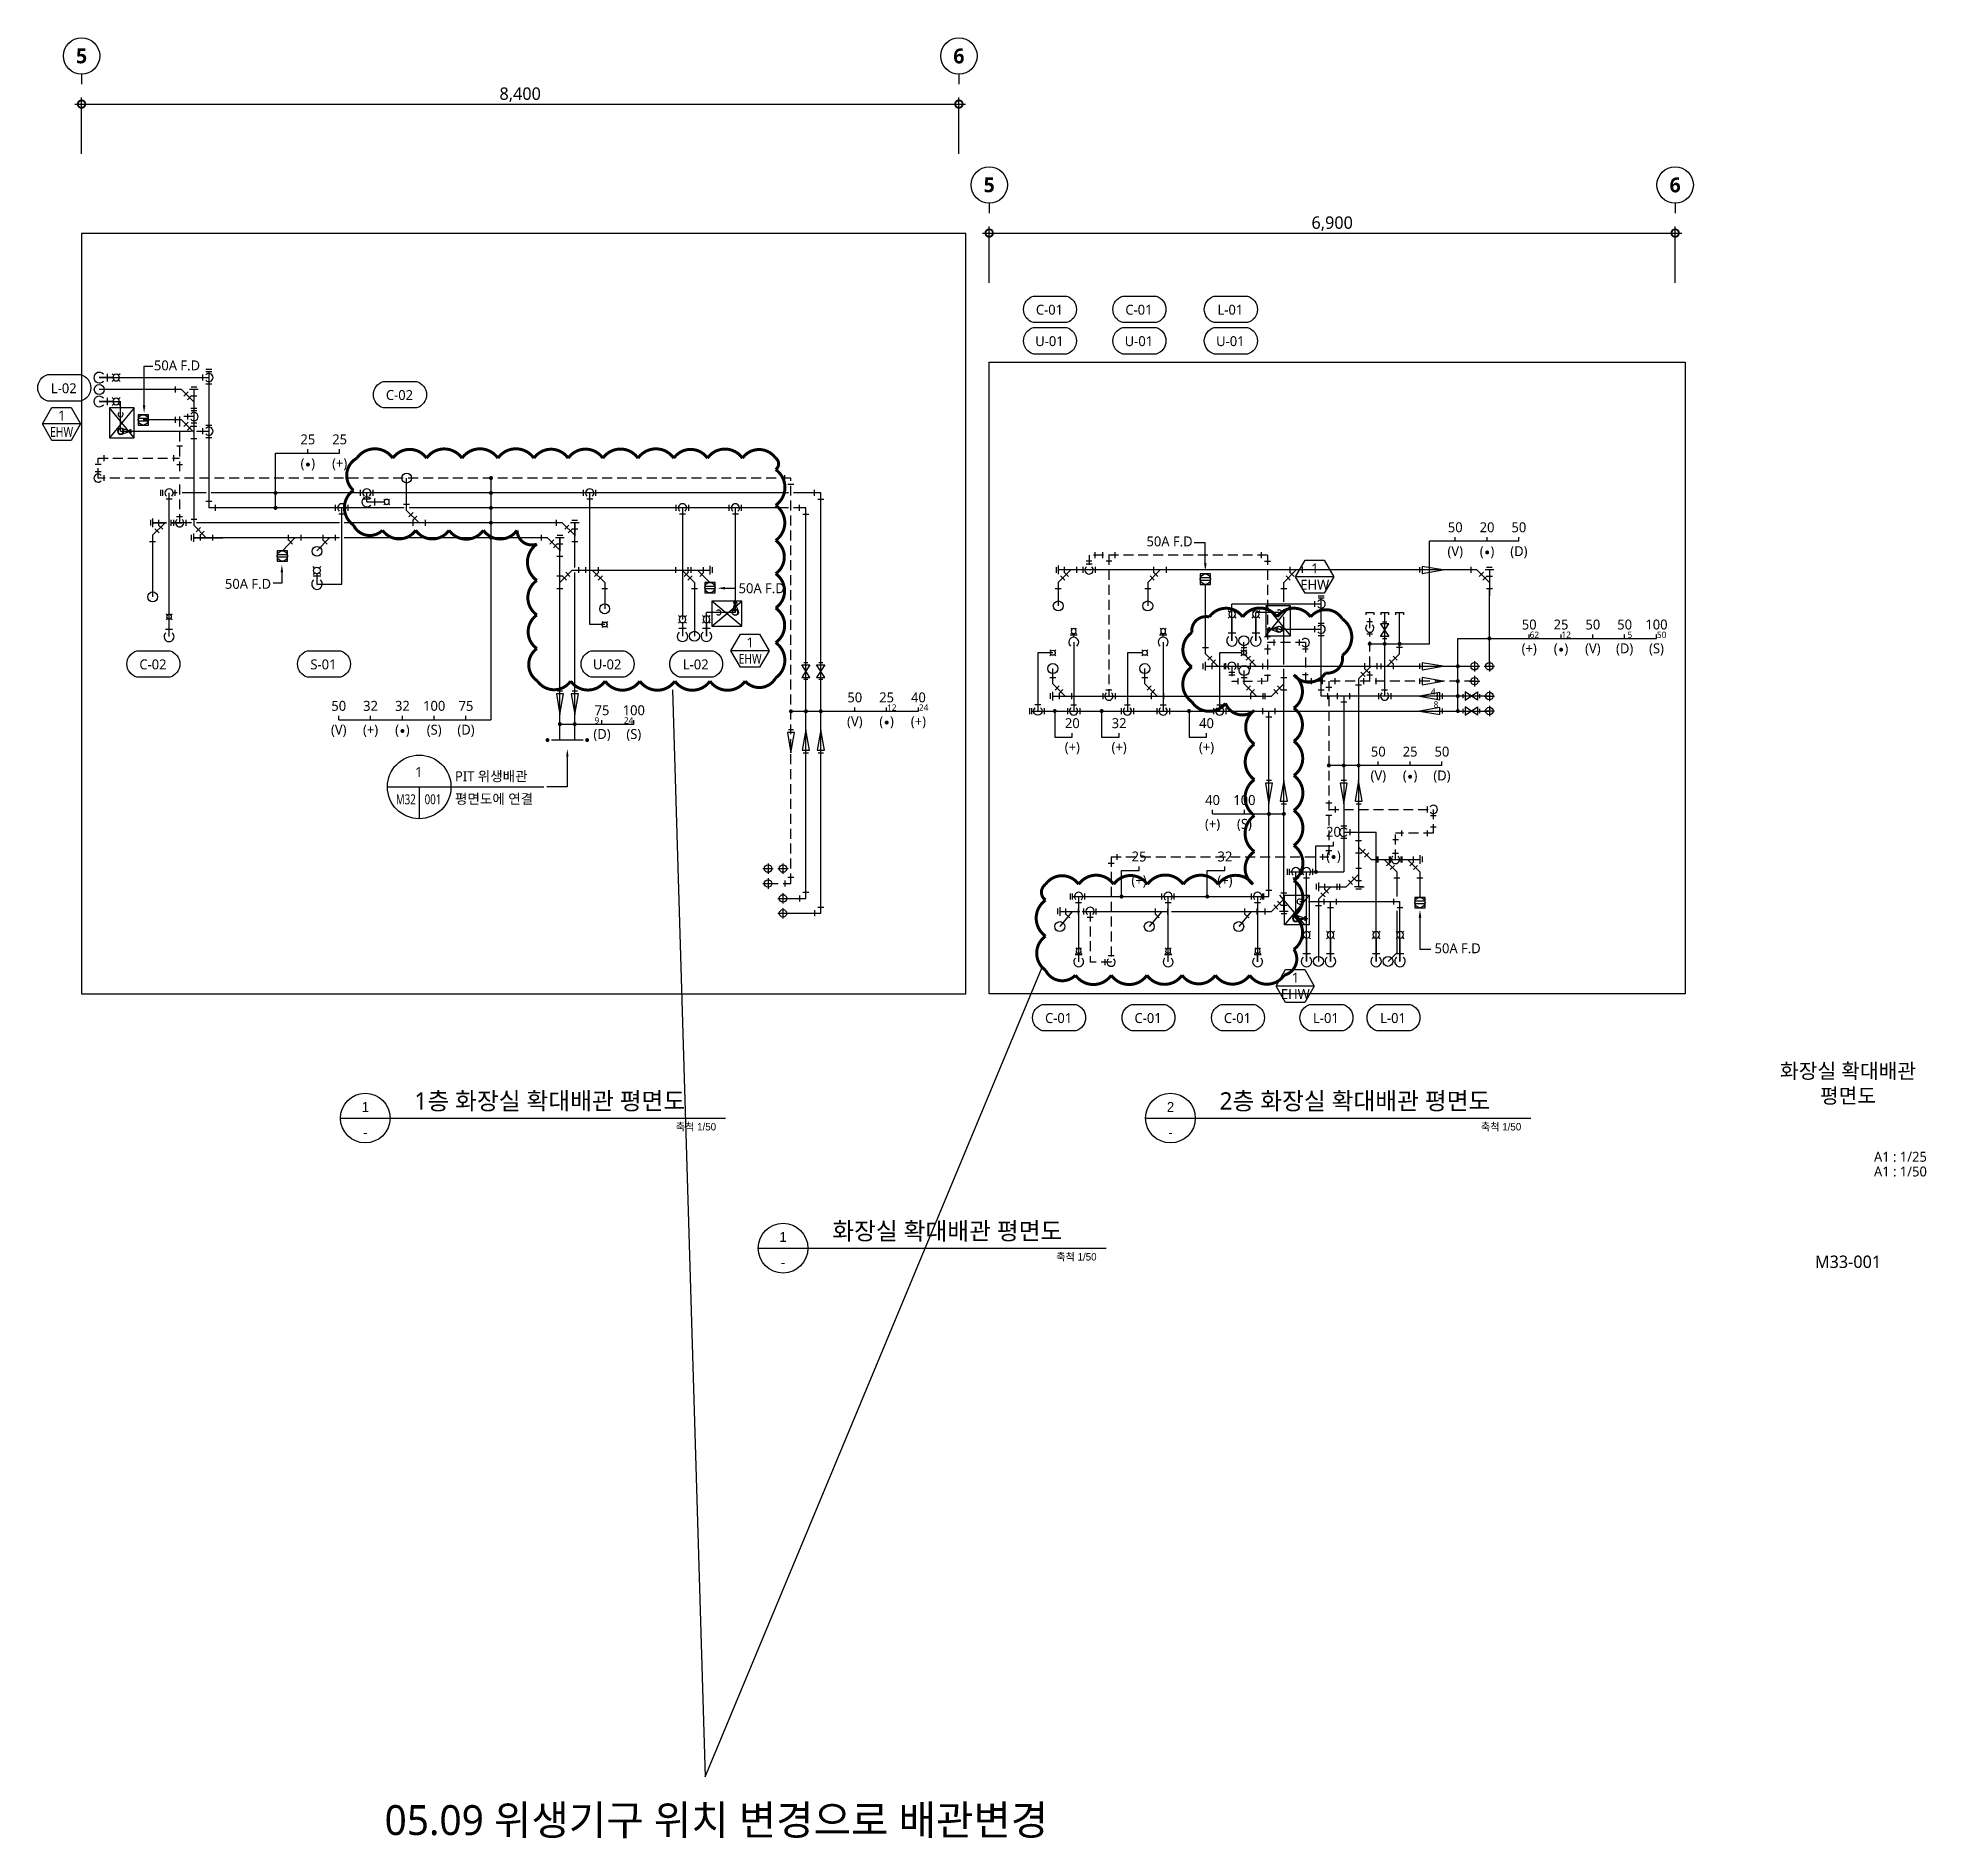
# Model space of a CAD drawing. Header units: millimetres. Extents: x 90779 to 268175, y 64944 to 139437.
# Drawn here: x 90779 to 109776, y 121329 to 139437 of the extents above; entities outside this region: 1.
import ezdxf
from ezdxf.enums import TextEntityAlignment as Align

# ---------------------------------------------------------------- set-up
doc = ezdxf.new("R2010")
doc.units = ezdxf.units.MM
doc.header["$LTSCALE"] = 50
doc.linetypes.add('HID', pattern=[3, 2, -1])
doc.layers.get('DEFPOINTS').update_dxf_attribs({"color": 137})
for name, color, linetype in [('AA-MKXS', 3, 'Continuous'), ('BA', 9, 'Continuous'), ('DI', 1, 'Continuous'), ('EQ', 11, 'Continuous'), ('F.D_frame', 4, 'Continuous'), ('PIPE', 3, 'Continuous'), ('SD', 4, 'Continuous'), ('TE', 2, 'Continuous'), ('TEXT', 3, 'Continuous')]:
    doc.layers.add(name, color=color, linetype=linetype)
doc.layers.add('FU', color=1, linetype='Continuous', plot=False)
doc.styles.add('$0$스타일1', font='malgun.ttf')
doc.styles.add('SAMOO', font='')
doc.styles.add('SUNJIN', font='malgun.ttf')
doc.styles.add('스타일1', font='malgun.ttf')
doc.styles.add('스타일2', font='malgunbd.ttf')
doc.styles.get('SAMOO').set_extended_font_data('Dotum')

msp = doc.modelspace()

# ---------------------------------------------------------------- texts
at = {"layer": 'AA-MKXS', "linetype": 'Continuous', "style": '스타일1'}
for s, p in [('1층 화장실 확대배관 평면도', (94568, 128657)), ('2층 화장실 확대배관 평면도', (102667, 128657)), ('화장실 확대배관 평면도', (98771, 127349))]:
    msp.add_text(s, height=175, dxfattribs=at).set_placement(p)
at = {"layer": 'AA-MKXS', "linetype": 'Continuous', "style": 'SAMOO'}
for s, p in [('1', (94075, 128634)), ('2', (102174, 128634)), ('1', (98277, 127327))]:
    msp.add_text(s, height=100, dxfattribs=at).set_placement(p, align=Align.CENTER)
at = {"layer": 'AA-MKXS', "style": 'SAMOO'}
for p in [(94074, 128429), (102173, 128429), (98276, 127121)]:
    msp.add_text('-', height=100, dxfattribs=at).set_placement(p, align=Align.MIDDLE)
at = {"layer": 'AA-MKXS', "linetype": 'Continuous', "style": 'SAMOO'}
for p in [(97603, 128485), (105702, 128485), (101430, 127177)]:
    msp.add_text('축척 1/50', height=75, dxfattribs=at).set_placement(p, align=Align.MIDDLE_RIGHT)
at = {"layer": 'BA', "style": '스타일2'}
for s, p in [('5', (91220, 139254)), ('6', (100045, 139254)), ('5', (100350, 137957)), ('6', (107250, 137957))]:
    msp.add_text(s, height=150, dxfattribs=at).set_placement(p, align=Align.MIDDLE)
at = {"layer": 'BA', "char_height": 125, "attachment_point": 5, "style": '$0$스타일1'}
for s, insert in [('\\A1;8,400', (95632, 138864)), ('\\A1;6,900', (103800, 137567))]:
    msp.add_mtext(s, dxfattribs=dict(at, insert=insert))
at = {"layer": 'DEFPOINTS', "color": 1, "style": 'SUNJIN'}
msp.add_text('05.09 위생기구 위치 변경으로 배관변경', height=300, dxfattribs=at).set_placement((94268, 121512), align=Align.MIDDLE_LEFT)
at = {"layer": 'FU', "color": 7, "style": 'SUNJIN'}
for s, p in [('62', (105834, 133433, 0)), ('12', (106154, 133433, 0)), ('5', (106794, 133433, 0)), ('50', (107114, 133433, 0)), ('4', (104816, 132862, 0)), ('9', (96403, 132571, 0)), ('24', (96723, 132571, 0)), ('12', (99370, 132700, 0)), ('24', (99690, 132700, 0)), ('8', (104844, 132732, 0))]:
    msp.add_text(s, height=64, dxfattribs=at).set_placement(p, align=Align.MIDDLE_CENTER)
at = {"layer": 'TE', "style": 'SUNJIN'}
for s, p in [('C-01', (100956, 136702)), ('C-01', (101856, 136702)), ('L-01', (102776, 136702)), ('U-01', (100956, 136386)), ('U-01', (101856, 136386)), ('U-01', (102776, 136386)), ('L-02', (91041, 135912)), ('C-02', (94418, 135844)), ('C-02', (91938, 133135)), ('S-01', (93653, 133135)), ('U-02', (96507, 133135)), ('L-02', (97398, 133135)), ('1', (94612, 132052)), ('C-01', (101048, 129578)), ('C-01', (101948, 129578)), ('C-01', (102847, 129578)), ('L-01', (103737, 129578)), ('L-01', (104412, 129578))]:
    msp.add_text(s, height=100, dxfattribs=at).set_placement(p, align=Align.MIDDLE)
for s, p in [('25', (93496, 135398)), ('25', (93816, 135398)), ('(  )', (93496, 135158)), ('(+)', (93816, 135158)), ('50', (105038, 134514)), ('20', (105358, 134514)), ('50', (105678, 134514)), ('(V)', (105038, 134274)), ('(  )', (105358, 134274)), ('(D)', (105678, 134274)), ('50', (105782, 133536)), ('25', (106102, 133536)), ('50', (106422, 133536)), ('50', (106742, 133536)), ('100', (107062, 133536)), ('(+)', (105782, 133296)), ('(  )', (106102, 133296)), ('(V)', (106422, 133296)), ('(D)', (106742, 133296)), ('(S)', (107062, 133296)), ('50', (98998, 132803)), ('25', (99318, 132803)), ('40', (99638, 132803)), ('50', (93807, 132718)), ('32', (94127, 132718)), ('32', (94447, 132718)), ('100', (94767, 132718)), ('75', (95087, 132718)), ('75', (96455, 132674)), ('100', (96775, 132674)), ('(V)', (98998, 132563)), ('(  )', (99318, 132563)), ('(+)', (99638, 132563)), ('20', (101186, 132544)), ('32', (101657, 132544)), ('40', (102536, 132544)), ('(V)', (93807, 132478)), ('(+)', (94127, 132478)), ('(  )', (94447, 132478)), ('(S)', (94767, 132478)), ('(D)', (95087, 132478)), ('(D)', (96455, 132435)), ('(S)', (96775, 132435)), ('(+)', (101186, 132304)), ('(+)', (101657, 132304)), ('(+)', (102536, 132304)), ('50', (104264, 132258)), ('25', (104584, 132258)), ('50', (104904, 132258)), ('(V)', (104264, 132018)), ('(  )', (104584, 132018)), ('(D)', (104904, 132018)), ('40', (102597, 131771)), ('100', (102917, 131771)), ('(+)', (102597, 131531)), ('(S)', (102917, 131531)), ('20', (103813, 131451)), ('25', (101857, 131203)), ('32', (102721, 131203)), ('(  )', (103813, 131211)), ('(+)', (101857, 130963)), ('(+)', (102721, 130963))]:
    msp.add_text(s, height=100, dxfattribs=at).set_placement(p, align=Align.MIDDLE_CENTER)
for s, p in [('PIT 위생배관', (94976, 132010)), ('평면도에 연결', (94976, 131783))]:
    msp.add_text(s, height=100, dxfattribs=at).set_placement(p, align=Align.MIDDLE_LEFT)
at = {"layer": 'TE', "style": 'SUNJIN', "width": 0.75}
for s, p in [('M32', (94482, 131778)), ('001', (94755, 131778))]:
    msp.add_text(s, height=100, dxfattribs=at).set_placement(p, align=Align.MIDDLE)
at = {"layer": 'TEXT', "color": 2, "style": 'SUNJIN'}
for s, p in [('50A F.D', (92180, 136092, 0)), ('1', (91021, 135587, 0)), ('50A F.D', (102164, 134322, 0)), ('1', (103626, 134050, 0)), ('50A F.D', (92894, 133895, 0)), ('50A F.D', (98061, 133851, 0)), ('EHW', (103625, 133886, 0)), ('1', (97946, 133305, 0)), ('50A F.D', (105062, 130230, 0)), ('1', (103430, 129933, 0)), ('EHW', (103429, 129769, 0))]:
    msp.add_text(s, height=100, dxfattribs=at).set_placement(p, align=Align.CENTER)
at = {"layer": 'TEXT', "color": 2, "style": 'SUNJIN', "width": 0.8}
for p in [(91019, 135423, 0), (97945, 133141, 0)]:
    msp.add_text('EHW', height=100, dxfattribs=at).set_placement(p, align=Align.CENTER)
at = {"layer": 'TEXT', "color": 3, "style": '스타일1'}
for s, height, p in [('화장실 확대배관', 150, (108989, 129046)), ('평면도', 150, (108989, 128796)), ('A1 : 1/25', 100, (109516, 128183)), ('A1 : 1/50', 100, (109516, 128035)), ('M33-001', 125, (108989, 127127))]:
    msp.add_text(s, height=height, dxfattribs=at).set_placement(p, align=Align.MIDDLE_CENTER)

# ---------------------------------------------------------------- blocks, each defined once
blk = doc.blocks.new('A$C5B5F5129')
at = {"layer": 'PIPE', "color": 2}
for p, q in [((0, 70), (14, 56)), ((14, 14), (0, 0)), ((70, 70), (56, 56)), ((56, 14), (70, 0))]:
    blk.add_line(p, q, dxfattribs=at)
blk.add_circle((35, 35), 30, dxfattribs=at)
blk = doc.blocks.new('A$C5256647F')
at = {"layer": 'SD', "color": 1}
for p, q in [((2.46, 1.55), (0.04, 1.55)), ((2.46, 0.95), (0.04, 0.95))]:
    blk.add_line(p, q, dxfattribs=at)
at = {"layer": 'SD', "color": 2}
blk.add_lwpolyline([(2.5, 2.5), (0, 2.5), (0, 0), (2.5, 0)], close=True, dxfattribs=at)
blk.add_circle((1.25, 1.25), 1.25, dxfattribs=at)
blk = doc.blocks.new('A$C309C2D33')
at = {"layer": 'PIPE', "color": 6}
for p, q in [((0.36, 5.08), (2.14, 5.08)), ((0.58, 5.53), (1.92, 5.53)), ((1.25, 1.25), (1.25, 6.19))]:
    blk.add_line(p, q, dxfattribs=at)
blk.add_lwpolyline([(0.12, 1.78), (1.25, 5.08), (2.43, 1.66)], dxfattribs=at)
blk.add_circle((1.25, 1.25), 1.25, dxfattribs=at)
blk = doc.blocks.new('A$C3715618A')
at = {"layer": 'SD', "color": 2}
for p, q in [((0, 0.36), (0, 1.73)), ((0.55, 0), (0.55, 2.09))]:
    blk.add_line(p, q, dxfattribs=at)
blk = doc.blocks.new('A$C157C1C89')
at = {"layer": 'SD', "color": 2}
for p, q in [((0, 1.27), (1.01, 2.28)), ((0.07, 1.43), (0.07, 0)), ((3.07, 1.43), (3.07, 0))]:
    blk.add_line(p, q, dxfattribs=at)
blk = doc.blocks.new('A$C08061792')
at = {"layer": 'SD', "color": 2}
for p, q in [((0, 3.07), (1.43, 3.07)), ((2.28, 1.01), (1.27, 0))]:
    blk.add_line(p, q, dxfattribs=at)
blk = doc.blocks.new('A$C68871376')
at = {"layer": 'PIPE', "color": 2}
for p, q in [((0, 84), (0, 12)), ((39, 123), (111, 123)), ((150, 84), (150, 12)), ((175, 84), (175, 12))]:
    blk.add_line(p, q, dxfattribs=at)
blk.add_arc((75, 48), 50, 129.5406, 50.4594, dxfattribs=at)
blk = doc.blocks.new('A$C28993EBD')
at = {"layer": 'PIPE', "color": 2}
for p, q in [((0, 84), (0, 12)), ((39, 123), (111, 123)), ((150, 84), (150, 12))]:
    blk.add_line(p, q, dxfattribs=at)
blk.add_arc((75, 48), 50, 129.5406, 50.4594, dxfattribs=at)
blk = doc.blocks.new('A$C4AF750F6')
at = {"layer": 'PIPE', "color": 2}
for p, q in [((1.5, 4), (0.5, 4)), ((1.5, 0), (0.5, 0))]:
    blk.add_line(p, q, dxfattribs=at)
blk.add_lwpolyline([(0, 0.5), (2, 0.5), (0, 3.5), (2, 3.5)], close=True, dxfattribs=at)
blk = doc.blocks.new('A$C1AEA35FA')
at = {"layer": 'PIPE', "color": 2}
blk.add_line((0, 0.22), (0, 1.42), dxfattribs=at)
blk.add_lwpolyline([(0.62, 1.65), (5.32, 0.82), (0.62, 0)], close=True, dxfattribs=at)
blk = doc.blocks.new('A$C30F65513')
at = {"layer": 'PIPE', "color": 1}
for p, q in [((2.8, 1.4), (0, 1.4)), ((1.4, 2.8), (1.4, 0))]:
    blk.add_line(p, q, dxfattribs=at)
at = {"layer": 'PIPE'}
blk.add_circle((1.4, 1.4), 1, dxfattribs=at)
blk = doc.blocks.new('_DotSmall')
at = {"color": 0, "linetype": 'ByBlock', "const_width": 0.5}
blk.add_lwpolyline([(-0.0625, 0, 1), (0.0625, 0, 1)], format="xyb", close=True, dxfattribs=at)

# ---------------------------------------------------------------- hatches: boundary and pattern name
at = {"layer": 'F.D_frame'}
h = msp.add_hatch(dxfattribs=at)
h.set_pattern_fill('ANSI31', color=251, scale=0.223782, angle=270)
h.set_pattern_definition([(315, (277840.7133, 76740.914), (0.50240572, 0.50240572), [])])
edge = h.paths.add_edge_path()
edge.add_line((268074, 64944), (268175, 64944))

# ---------------------------------------------------------------- linework, layer by layer
for points in [[(91220, 137470), (91220, 129823), (100114, 129823), (100114, 137470)], [(100350, 136173), (107350, 136173), (107350, 129823), (100350, 129823)]]:
    msp.add_lwpolyline(points, close=True)
at = {"layer": 'AA-MKXS', "color": 7}
for p, q in [((93824, 128572), (97698, 128572)), ((101923, 128572), (105797, 128572)), ((98026, 127264), (101525, 127264))]:
    msp.add_line(p, q, dxfattribs=at)
for centre in [(94074, 128572), (102173, 128572), (98276, 127264)]:
    msp.add_circle(centre, 250, dxfattribs=at)
at = {"layer": 'BA'}
for p, q in [((91220, 139070), (91220, 138970)), ((100045, 139070), (100045, 138970)), ((91153, 138770), (100111, 138770)), ((91220, 138270), (91220, 138837)), ((100045, 138270), (100045, 138837)), ((100350, 137773), (100350, 137673)), ((107250, 137773), (107250, 137673)), ((100350, 136973), (100350, 137540)), ((107250, 136973), (107250, 137540)), ((100283, 137473), (107317, 137473))]:
    msp.add_line(p, q, dxfattribs=at)
for centre in [(91220, 139254), (100045, 139254), (100350, 137957), (107250, 137957)]:
    msp.add_circle(centre, 183, dxfattribs=at)
at = {"layer": 'DEFPOINTS', "color": 1}
for p, q in [((97164, 132879), (97494, 121947)), ((97494, 121947), (100884, 130091))]:
    msp.add_line(p, q, dxfattribs=at)
at = {"layer": 'DEFPOINTS', "color": 1, "const_width": 30}
for points in [[(97868, 135209, 0.5206), (97516, 135209, 0.5206), (97177, 135209, 0.5206), (96817, 135209, 0.5206), (96464, 135209, 0.5206), (96115, 135209, 0.5206), (95770, 135209, 0.5206), (95408, 135209, 0.5206), (95047, 135209, 0.5206), (94690, 135209, 0.5206), (94351, 135209, 0.5206), (93989, 135209, 0.5206), (93955, 134886, 0.5206), (93955, 134536, 0.5206), (94247, 134484, 0.5206), (94581, 134484, 0.5206), (94917, 134484, 0.5206), (95262, 134484, 0.5206), (95601, 134484, 0.5206), (95800, 134345, 0.5206), (95800, 133980, 0.5206), (95800, 133632, 0.5206), (95800, 133294, 0.5206), (95806, 132967, 0.5206), (96140, 132967, 0.5206), (96486, 132967, 0.5206), (96836, 132967, 0.5206), (97188, 132967, 0.5206), (97541, 132967, 0.5206), (97895, 132967, 0.5206), (98202, 132999, 0.5206), (98202, 133354, 0.5206), (98202, 133702, 0.5206), (98202, 134047, 0.5206), (98202, 134382, 0.5206), (98202, 134735, 0.5206), (98202, 135094, 0.5206), (98202, 135209, 0.5206)], [(101250, 130923, -0.5206), (101602, 130923, -0.5206), (101942, 130923, -0.5206), (102302, 130923, -0.5206), (102654, 130923, -0.5206), (103003, 130923, -0.5206), (103018, 131253, -0.5206), (103018, 131615, -0.5206), (103018, 131976, -0.5206), (103018, 132333, -0.5206), (103018, 132672, -0.5206), (102727, 132743, -0.5206), (102388, 132760, -0.5206), (102388, 133110, -0.5206), (102388, 133454, -0.5206), (102564, 133612, -0.5206), (102900, 133612, -0.5206), (103245, 133612, -0.5206), (103583, 133612, -0.5206), (103902, 133592, -0.5206), (103902, 133226, -0.5206), (103732, 133049, -0.5206), (103414, 133030, -0.5206), (103414, 132696, -0.5206), (103414, 132362, -0.5206), (103414, 132017, -0.5206), (103414, 131666, -0.5206), (103414, 131314, -0.5206), (103414, 130961, -0.5206), (103414, 130608, -0.5206), (103414, 130269, -0.5206), (103318, 130009, -0.5206), (102970, 130009, -0.5206), (102625, 130009, -0.5206), (102290, 130009, -0.5206), (101937, 130009, -0.5206), (101578, 130009, -0.5206), (101218, 130009, -0.5206), (100917, 130059, -0.5206), (100917, 130402, -0.5206), (100917, 130764, -0.5206), (100917, 130923, -0.5206)]]:
    msp.add_lwpolyline(points, format="xyb", close=True, dxfattribs=at)
at = {"layer": 'DI'}
for p, q in [((93171, 134709), (93171, 135258)), ((93171, 135258), (93816, 135258)), ((93496, 135258), (93496, 135298)), ((93816, 135258), (93816, 135298)), ((95338, 135009), (95338, 132578)), ((104779, 133342), (104779, 134374)), ((105678, 134374), (104779, 134374)), ((105038, 134374), (105038, 134414)), ((105358, 134374), (105358, 134414)), ((105678, 134374), (105678, 134414)), ((105064, 132666), (105064, 133396)), ((105064, 133396), (107062, 133396)), ((105782, 133396), (105782, 133436)), ((106102, 133396), (106102, 133436)), ((106422, 133396), (106422, 133436)), ((106742, 133396), (106742, 133436)), ((107062, 133396), (107062, 133436)), ((104178, 133342), (104779, 133342)), ((93807, 132578), (93807, 132618)), ((94127, 132578), (94127, 132618)), ((94447, 132578), (94447, 132618)), ((94767, 132578), (94767, 132618)), ((95087, 132578), (95087, 132618)), ((98356, 132663), (99638, 132663)), ((98998, 132663), (98998, 132703)), ((99318, 132663), (99318, 132703)), ((99638, 132663), (99638, 132703)), ((101010, 132666), (101010, 132404)), ((101481, 132666), (101481, 132404)), ((102360, 132666), (102360, 132404)), ((93807, 132578), (95338, 132578)), ((96031, 132534), (96775, 132534)), ((96455, 132534), (96455, 132574)), ((96775, 132534), (96775, 132574)), ((101010, 132404), (101186, 132404)), ((101186, 132404), (101186, 132444)), ((101481, 132404), (101657, 132404)), ((101657, 132404), (101657, 132444)), ((102360, 132404), (102536, 132404)), ((102536, 132404), (102536, 132444)), ((104904, 132118), (103766, 132118)), ((104264, 132118), (104264, 132158)), ((104584, 132118), (104584, 132158)), ((104904, 132118), (104904, 132158)), ((102597, 131631), (102597, 131671)), ((102917, 131631), (102917, 131671)), ((102597, 131631), (103314, 131631)), ((103637, 131048), (103637, 131311)), ((103637, 131311), (103813, 131311)), ((103813, 131311), (103813, 131351)), ((101857, 131063), (101857, 131103)), ((102721, 131063), (102721, 131103)), ((101681, 130800), (101681, 131063)), ((101681, 131063), (101857, 131063)), ((102544, 130800), (102544, 131063)), ((102544, 131063), (102721, 131063))]:
    msp.add_line(p, q, dxfattribs=at)
at = {"layer": 'DI', "const_width": 20}
for points in [[(93181, 134859, 1), (93161, 134859, 1)], [(95348, 135009, 1), (95328, 135009, 1)], [(95348, 134859, 1), (95328, 134859, 1)], [(93181, 134709, 1), (93161, 134709, 1)], [(95348, 134709, 1), (95328, 134709, 1)], [(95348, 134559, 1), (95328, 134559, 1)], [(95348, 134409, 1), (95328, 134409, 1)], [(104188, 133342, 1), (104168, 133342, 1)], [(104338, 133342, 1), (104318, 133342, 1)], [(104488, 133342, 1), (104468, 133342, 1)], [(105391, 133396, 1), (105371, 133396, 1)], [(105074, 133116, 1), (105054, 133116, 1)], [(105074, 132966, 1), (105054, 132966, 1)], [(105074, 132816, 1), (105054, 132816, 1)], [(98366, 132663, 1), (98346, 132663, 1)], [(98516, 132663, 1), (98496, 132663, 1)], [(98666, 132663, 1), (98646, 132663, 1)], [(101020, 132666, 1), (101000, 132666, 1)], [(101491, 132666, 1), (101471, 132666, 1)], [(102370, 132666, 1), (102350, 132666, 1)], [(105074, 132666, 1), (105054, 132666, 1)], [(96041, 132534, 1), (96021, 132534, 1)], [(96191, 132534, 1), (96171, 132534, 1)], [(103756, 132118, -1), (103776, 132118, -1)], [(103906, 132118, -1), (103926, 132118, -1)], [(104056, 132118, -1), (104076, 132118, -1)], [(103174, 131631, 1), (103154, 131631, 1)], [(103324, 131631, 1), (103304, 131631, 1)], [(103647, 131048, -1), (103627, 131048, -1)], [(101691, 130800, -1), (101671, 130800, -1)], [(102554, 130800, -1), (102534, 130800, -1)]]:
    msp.add_lwpolyline(points, format="xyb", close=True, dxfattribs=at)
at = {"layer": 'EQ'}
for p, q in [((91750, 135414), (91500, 135714)), ((91750, 135714), (91500, 135414)), ((97561, 133520), (97861, 133770)), ((97861, 133520), (97561, 133770)), ((103131, 133723), (103381, 133423)), ((103131, 133423), (103381, 133723)), ((103525, 130514), (103275, 130814)), ((103570, 130814), (103320, 130514))]:
    msp.add_line(p, q, dxfattribs=at)
for points in [[(91500, 135714), (91500, 135414), (91750, 135414), (91750, 135714)], [(97861, 133770), (97561, 133770), (97561, 133520), (97861, 133520)], [(103381, 133423), (103381, 133723), (103131, 133723), (103131, 133423)], [(103320, 130514), (103320, 130814), (103570, 130814), (103570, 130514)]]:
    msp.add_lwpolyline(points, close=True, dxfattribs=at)
for centre, start, end in [((91613, 135649), 129.5406, 50.4594), ((91613, 135479), 129.5406, 50.4594), ((97627, 133657), 219.5406, 140.4594), ((97796, 133657), 219.5406, 140.4594), ((103268, 133658), 219.5406, 140.4594), ((103268, 133489), 129.5406, 50.4594), ((103473, 130749), 39.5406, 320.4594), ((103433, 130579), 129.5406, 50.4594)]:
    msp.add_arc(centre, 25, start, end, dxfattribs=at)
at = {"layer": 'PIPE'}
for p, q in [((91535, 136019), (91398, 136019)), ((91398, 136019), (92500, 136019)), ((92500, 136082), (92500, 134709)), ((91535, 135779), (91398, 135779)), ((91398, 135779), (91613, 135779)), ((91613, 135479), (91613, 135779)), ((91613, 135479), (92325, 135479)), ((92375, 135479), (92500, 135479)), ((94465, 134709), (92500, 134709)), ((93838, 133943), (93838, 134709)), ((98331, 134709), (94515, 134709)), ((97265, 134709), (97265, 133588)), ((97796, 134709), (97796, 133657)), ((98506, 134709), (98381, 134709)), ((98506, 130782), (98506, 134709)), ((93588, 134046, 0), (93588, 133943)), ((93588, 133943), (93838, 133943)), ((103689, 133742), (102792, 133742)), ((102792, 133373), (102792, 133742)), ((103689, 132816), (103689, 133805)), ((97265, 133554), (97265, 133418)), ((97627, 133657), (97505, 133657)), ((97505, 133418), (97505, 133657)), ((97505, 133554), (97505, 133418)), ((97796, 133657), (97627, 133657)), ((102792, 133605), (102792, 133373)), ((103268, 133658), (103032, 133658)), ((103032, 133373), (103032, 133658)), ((103032, 133605), (103032, 133373)), ((104288, 133657), (104368, 133657)), ((104288, 133657), (104288, 133632)), ((104328, 132816), (104328, 133657)), ((104368, 133657), (104368, 133632)), ((103268, 133489), (103689, 133489)), ((105381, 132816), (103689, 132816)), ((103916, 132816), (103916, 131048)), ((103916, 131447), (104242, 131447)), ((104242, 130148), (104242, 131447)), ((103371, 131048), (103916, 131048)), ((103433, 130579), (103433, 131048)), ((103542, 130148), (103542, 131048)), ((98276, 130782), (98506, 130782)), ((103473, 130749), (103514, 130749)), ((103561, 130749), (104482, 130749)), ((103782, 130148), (103782, 130749)), ((104482, 130148), (104482, 130749)), ((103542, 130380), (103542, 130148)), ((103782, 130380), (103782, 130148)), ((104242, 130380), (104242, 130148)), ((104482, 130380), (104482, 130148))]:
    msp.add_line(p, q, dxfattribs=at)
at = {"layer": 'PIPE', "color": 2}
for p, q in [((91478, 136057), (91478, 135981)), ((91478, 135817), (91478, 135741)), ((92177, 135332), (92236, 135332)), ((91416, 135147), (91357, 135147)), ((91416, 135072), (91357, 135072)), ((91449, 135180), (91449, 135239)), ((92144, 135239), (92144, 135180)), ((92177, 135147), (92236, 135147)), ((91449, 134980), (91449, 135039)), ((98293, 134980), (98293, 135039)), ((98326, 134947), (98386, 134947)), ((98593, 134830), (98593, 134889)), ((92100, 133414), (92100, 134859)), ((92181, 134859), (92138, 134859)), ((92475, 134859), (92231, 134859)), ((92530, 134772), (92471, 134772)), ((98331, 134859), (92525, 134859)), ((92563, 134739), (92563, 134680)), ((94090, 134769), (94090, 134859)), ((94165, 134805), (94165, 134733)), ((96332, 133536, 0), (96332, 134859)), ((98656, 134859), (98381, 134859)), ((98443, 134680), (98443, 134739)), ((98626, 134797), (98686, 134797)), ((98656, 130632), (98656, 134859)), ((98476, 134647), (98536, 134647)), ((101384, 134173), (101325, 134173)), ((101417, 134205), (101417, 134265)), ((101492, 134205), (101492, 134265)), ((101584, 134173), (101525, 134173)), ((101617, 134205), (101617, 134265)), ((103088, 134205), (103088, 134265)), ((103120, 134173), (103180, 134173)), ((93626, 134023), (93550, 134023)), ((104207, 133563), (104148, 133563)), ((92065, 133489), (92136, 133489)), ((96482, 133536, 0), (96332, 133536, 0)), ((97227, 133498), (97303, 133498)), ((97467, 133498), (97543, 133498)), ((101164, 133433, 0), (101236, 133433, 0)), ((101200, 133358, 0), (101200, 132666)), ((102064, 133433, 0), (102136, 133433, 0)), ((102100, 133358, 0), (102100, 132666)), ((102754, 133453), (102831, 133453)), ((102994, 133453), (103071, 133453)), ((103120, 133416), (103180, 133416)), ((103213, 133384), (103213, 133324)), ((103468, 133384), (103468, 133324)), ((104207, 133438), (104148, 133438)), ((100990, 133252, 0), (100840, 133252, 0)), ((100840, 133252, 0), (100840, 132666)), ((101890, 133252, 0), (101740, 133252, 0)), ((101740, 133252, 0), (101740, 132666)), ((102888, 133252, 0), (102668, 133252, 0)), ((102668, 133252, 0), (102668, 132666)), ((103120, 133291), (103180, 133291)), ((103500, 133291), (103560, 133291)), ((102761, 133029), (102821, 133029)), ((102854, 132936), (102854, 132996)), ((103088, 132995), (103088, 132935)), ((103120, 133027), (103180, 133027)), ((103560, 133029), (103500, 133029)), ((103593, 132936), (103593, 132996)), ((103704, 132936), (103704, 132996)), ((103829, 132936), (103829, 132996)), ((104115, 132996), (104115, 132936)), ((104148, 133029), (104207, 133029)), ((104240, 132996), (104240, 132936)), ((103659, 132879), (103719, 132879)), ((103796, 132904), (103736, 132904)), ((103752, 132846), (103752, 132786)), ((103854, 132786), (103854, 132846)), ((103979, 132786), (103979, 132846)), ((104861, 132786), (104861, 132846)), ((100777, 132666), (105381, 132666)), ((103102, 132636), (103102, 132696)), ((103194, 132604), (103134, 132604)), ((103164, 130800), (103164, 132666)), ((103227, 132636), (103227, 132696)), ((103946, 132754), (103886, 132754)), ((103796, 131739), (103736, 131739)), ((103829, 131707), (103829, 131647)), ((104755, 131707), (104755, 131647)), ((103796, 131614), (103736, 131614)), ((104501, 131406), (104501, 131466)), ((104755, 131466), (104755, 131406)), ((104788, 131614), (104847, 131614)), ((104847, 131498), (104788, 131498)), ((104409, 131373), (104468, 131373)), ((101546, 131136), (101606, 131136)), ((101638, 131169), (101638, 131228)), ((103704, 131228), (103704, 131169)), ((103796, 131261), (103736, 131261)), ((98293, 130962), (98293, 130902)), ((98326, 130994), (98386, 130994)), ((98443, 130812), (98443, 130752)), ((98476, 130844), (98536, 130844)), ((98626, 130694), (98686, 130694)), ((101187, 130800), (103164, 130800)), ((101250, 130143, 0), (101250, 130800)), ((102150, 130143, 0), (102150, 130800)), ((103050, 130800, 0), (103050, 130143, 0)), ((103102, 130771), (103102, 130830)), ((103134, 130863), (103194, 130863)), ((103720, 130719), (103720, 130778)), ((103845, 130719), (103845, 130778)), ((104420, 130719), (104420, 130778)), ((98276, 130632), (98656, 130632)), ((98593, 130662), (98593, 130602)), ((103812, 130686), (103753, 130686)), ((104512, 130686), (104453, 130686)), ((101214, 130218, 0), (101286, 130218, 0)), ((101513, 130170), (101513, 130110)), ((101606, 130203), (101546, 130203)), ((102114, 130218, 0), (102186, 130218, 0)), ((103014, 130218, 0), (103086, 130218, 0)), ((103504, 130228), (103581, 130228)), ((103744, 130228), (103821, 130228)), ((104204, 130228), (104281, 130228)), ((104444, 130228), (104521, 130228))]:
    msp.add_line(p, q, dxfattribs=at)
at = {"layer": 'PIPE', "color": 7, "linetype": 'HID'}
for p, q in [((92206, 135627), (92206, 135078)), ((92350, 135627), (92206, 135627)), ((91386, 135009), (91386, 135209)), ((91386, 135209), (92206, 135209)), ((98356, 135009), (91386, 135009)), ((92206, 134945), (92206, 134559)), ((98356, 130932), (98356, 135009)), ((103150, 134235), (101355, 134235)), ((101355, 134235), (101355, 134085)), ((101555, 134235), (101555, 132816)), ((103150, 134235), (103150, 132965)), ((104138, 133657), (104218, 133657)), ((104138, 133657), (104138, 133632)), ((104178, 133500), (104178, 133657)), ((104218, 133657), (104218, 133632)), ((103530, 133354), (103150, 133354)), ((103530, 133354), (103530, 132966)), ((104178, 132966), (104178, 133458)), ((102791, 133116), (102791, 132963)), ((103150, 132965), (102791, 132963)), ((105231, 132966), (103530, 132966)), ((103766, 132966), (103766, 131198)), ((103766, 131677), (104817, 131677)), ((104817, 131677), (104817, 131436)), ((104437, 131173), (104438, 131436)), ((104817, 131436), (104438, 131436)), ((101576, 131198), (103766, 131198)), ((101576, 131198), (101576, 130140)), ((98126, 130932), (98356, 130932)), ((101365, 130650), (101365, 130140)), ((101576, 130140), (101365, 130140))]:
    msp.add_line(p, q, dxfattribs=at)
at = {"layer": 'PIPE', "linetype": 'ByBlock'}
for p, q in [((94090, 134769), (94265, 134769)), ((92100, 133414), (92100, 133589)), ((101200, 133408, 0), (101200, 133445, 0)), ((102100, 133408, 0), (102100, 133445, 0)), ((101250, 130143, 0), (101250, 130230, 0)), ((102150, 130143, 0), (102150, 130230, 0)), ((103050, 130143, 0), (103050, 130230, 0))]:
    msp.add_line(p, q, dxfattribs=at)
at = {"layer": 'PIPE', "color": 1}
msp.add_line((96266, 132374), (95947, 132374), dxfattribs=at)
at = {"layer": 'PIPE', "color": 1, "const_width": 20}
for points in [[(95897, 132374, 1), (95917, 132374, 1)], [(96316, 132374, 1), (96296, 132374, 1)]]:
    msp.add_lwpolyline(points, format="xyb", close=True, dxfattribs=at)
at = {"layer": 'PIPE', "color": 2}
for centre, radius, start, end in [((91398, 136019), 53.3, 39.5406, 320.4594), ((91398, 135779), 53.3, 39.5406, 320.4594), ((91386, 135009), 41.7, 39.5406, 320.4594), ((94090, 134769), 50, 39.5406, 320.4594), ((93588, 133943), 53.3, 129.5406, 50.4594), ((92100, 133414), 50, 129.5406, 50.4594), ((97265, 133418), 53.3, 129.5406, 50.4594), ((97505, 133418), 53.3, 129.5406, 50.4594), ((101200, 133358, 0), 50, 309.5406, 230.4594), ((102100, 133358, 0), 50, 309.5406, 230.4594), ((102792, 133373), 53.3, 129.5406, 50.4594), ((103032, 133373), 53.3, 129.5406, 50.4594), ((103530, 133354), 41.7, 219.5406, 140.4594), ((104178, 133500), 41.7, 129.5406, 50.4594), ((104817, 131677), 41.7, 219.5406, 140.4594), ((101250, 130143, 0), 50, 129.5406, 50.4594), ((101576, 130140), 41.7, 129.5406, 50.4594), ((102150, 130143, 0), 50, 129.5406, 50.4594), ((103050, 130143, 0), 50, 129.5406, 50.4594), ((103542, 130148), 53.3, 129.5406, 50.4594), ((103782, 130148), 53.3, 129.5406, 50.4594), ((104242, 130148), 53.3, 129.5406, 50.4594), ((104482, 130148), 53.3, 129.5406, 50.4594)]:
    msp.add_arc(centre, radius, start, end, dxfattribs=at)
at = {"layer": 'SD'}
for p, q in [((92225, 135899), (91398, 135899)), ((92350, 135774), (92225, 135899)), ((92350, 135899), (92350, 134534)), ((92225, 135594), (91840, 135594)), ((92350, 135469), (92225, 135594)), ((94490, 134684), (94490, 135009)), ((94615, 134559), (94490, 134684)), ((91935, 134559), (92075, 134559)), ((92060, 134559), (91935, 134434)), ((92075, 134559), (91935, 134559)), ((92325, 134559), (92125, 134559)), ((92125, 134559), (92227, 134559)), ((92475, 134409), (92350, 134534)), ((93813, 134559), (92375, 134559)), ((96056, 134559), (93863, 134559)), ((96181, 134434), (96056, 134559)), ((96181, 134559), (96181, 134424)), ((96181, 134109), (96181, 134559)), ((91935, 134434), (91935, 133814)), ((92350, 134409), (92642, 134409)), ((93813, 134409), (92350, 134409)), ((93365, 134409), (93240, 134277)), ((93713, 134409), (93588, 134277)), ((95906, 134409), (93863, 134409)), ((95906, 134409), (95788, 134409)), ((96031, 134284), (95906, 134409)), ((96031, 132374), (96031, 134409)), ((96031, 134409), (96031, 134274)), ((96031, 133959), (96156, 134084)), ((96156, 134084), (97290, 134084)), ((96181, 132374), (96181, 134059)), ((96357, 134084), (96482, 133959)), ((96482, 133959), (96482, 133694)), ((97265, 134079), (97385, 133959)), ((97290, 134084), (97540, 134084)), ((97385, 133959), (97385, 133418)), ((97415, 134084), (97540, 133959)), ((101170, 134085), (101045, 133960)), ((105256, 134085), (101045, 134085)), ((101045, 133960), (101045, 133723)), ((102070, 134085), (101945, 133960)), ((101945, 133960), (101945, 133723)), ((102525, 133241), (102525, 133940)), ((103439, 134085), (103314, 133960)), ((103314, 133764), (103314, 133960)), ((105256, 134085), (105137, 134085)), ((105381, 133960), (105256, 134085)), ((105381, 134085), (105381, 133824)), ((105381, 133116), (105381, 133885)), ((103314, 133135), (103314, 133613)), ((104438, 133657), (104518, 133657)), ((104438, 133657), (104438, 133632)), ((104478, 133241), (104478, 133657)), ((104518, 133657), (104518, 133632)), ((102912, 133241), (102912, 133360)), ((102650, 133116), (102525, 133241)), ((103037, 133116), (102912, 133241)), ((104353, 133116), (104478, 133241)), ((100990, 132941), (100990, 133093)), ((101915, 132941), (101915, 133093)), ((102525, 133116), (105231, 133116)), ((102915, 132941), (102915, 133073)), ((103314, 130650), (103314, 133092)), ((104191, 133116), (104066, 132991)), ((104066, 132991), (104066, 130898)), ((104066, 132991), (104066, 132872)), ((101115, 132816), (100990, 132941)), ((100990, 132816), (103189, 132816)), ((102040, 132816), (101915, 132941)), ((103040, 132816), (102915, 132941)), ((103314, 132941), (103189, 132816)), ((104191, 131173), (104066, 131298)), ((104191, 131173), (104682, 131173)), ((104324, 131173), (104449, 131048)), ((104557, 131173), (104682, 131048)), ((103314, 130650), (103314, 130911)), ((103662, 130898), (103941, 130898)), ((103662, 130898), (103941, 130898)), ((103787, 130898), (103662, 130773)), ((104066, 131023), (103941, 130898)), ((104066, 130898), (104121, 130898)), ((104449, 131048), (104449, 130800)), ((104682, 131048), (104682, 130792)), ((103314, 130775), (103189, 130650)), ((103662, 130773), (103662, 130148)), ((101060, 130650), (101260, 130650)), ((101060, 130650), (101221, 130650)), ((101185, 130650), (101060, 130498)), ((101285, 130650), (101306, 130650)), ((101285, 130650), (102147, 130650)), ((102085, 130650), (101960, 130498)), ((102185, 130650), (103189, 130650)), ((102985, 130650), (102860, 130498)), ((104449, 130655), (104449, 130235)), ((104449, 130235), (104362, 130148))]:
    msp.add_line(p, q, dxfattribs=at)
at = {"layer": 'SD', "color": 2}
for centre in [(91398, 135899), (94490, 135009), (93588, 134272), (91935, 133814), (96482, 133694), (101045, 133723), (101945, 133723), (97385, 133418), (102912, 133373), (100990, 133093), (101915, 133093), (102915, 133073), (101060, 130498), (101960, 130498), (102860, 130498), (103662, 130148), (104362, 130148)]:
    msp.add_circle(centre, 50, dxfattribs=at)
at = {"layer": 'TE', "color": 1}
for p, q in [((91849, 135739), (91849, 136133)), ((91849, 136133), (91936, 136133)), ((102524, 134357), (102413, 134357)), ((102524, 134153), (102524, 134357)), ((93235, 133951), (93148, 133951)), ((93235, 134060), (93235, 133951)), ((97692, 133901), (97801, 133901)), ((96106, 132209), (96106, 131903)), ((96106, 131903), (95901, 131903)), ((104683, 130588), (104683, 130266)), ((104794, 130266), (104683, 130266))]:
    msp.add_line(p, q, dxfattribs=at)
at = {"layer": 'TE'}
for p, q in [((94296, 131903), (94936, 131903)), ((94616, 131903), (94616, 131583)), ((94936, 131903), (95870, 131903))]:
    msp.add_line(p, q, dxfattribs=at)
for points in [[(100795, 136839), (101128, 136839, -0.749894), (101128, 136572), (100795, 136572, -0.749894), (100795, 136839)], [(101694, 136839), (102028, 136839, -0.749894), (102028, 136572), (101694, 136572, -0.749894), (101694, 136839)], [(102614, 136839), (102948, 136839, -0.749894), (102948, 136572), (102614, 136572, -0.749894), (102614, 136839)], [(100795, 136523), (101128, 136523, -0.749894), (101128, 136256), (100795, 136256, -0.749894), (100795, 136523)], [(101694, 136523), (102028, 136523, -0.749894), (102028, 136256), (101694, 136256, -0.749894), (101694, 136523)], [(102614, 136523), (102948, 136523, -0.749894), (102948, 136256), (102614, 136256, -0.749894), (102614, 136523)], [(90879, 136049), (91213, 136049, -0.749894), (91213, 135783), (90879, 135783, -0.749894), (90879, 136049)], [(94256, 135981), (94590, 135981, -0.749894), (94590, 135714), (94256, 135714, -0.749894), (94256, 135981)], [(91776, 133272), (92109, 133272, -0.749894), (92109, 133006), (91776, 133006, -0.749894), (91776, 133272)], [(93492, 133272), (93825, 133272, -0.749894), (93825, 133006), (93492, 133006, -0.749894), (93492, 133272)], [(96345, 133272), (96678, 133272, -0.749894), (96678, 133006), (96345, 133006, -0.749894), (96345, 133272)], [(97236, 133272), (97569, 133272, -0.749894), (97569, 133006), (97236, 133006, -0.749894), (97236, 133272)], [(100886, 129715), (101220, 129715, -0.749894), (101220, 129449), (100886, 129449, -0.749894), (100886, 129715)], [(101786, 129715), (102119, 129715, -0.749894), (102119, 129449), (101786, 129449, -0.749894), (101786, 129715)], [(102686, 129715), (103019, 129715, -0.749894), (103019, 129449), (102686, 129449, -0.749894), (102686, 129715)], [(103576, 129715), (103909, 129715, -0.749894), (103909, 129449), (103576, 129449, -0.749894), (103576, 129715)], [(104250, 129715), (104583, 129715, -0.749894), (104583, 129449), (104250, 129449, -0.749894), (104250, 129715)]]:
    msp.add_lwpolyline(points, format="xyb", dxfattribs=at)
at = {"layer": 'TE', "const_width": 20, "elevation": 0}
for points in [[(93487, 135145, 1), (93507, 135145, 1)], [(105349, 134261, 1), (105369, 134261, 1)], [(106093, 133283, 1), (106113, 133283, 1)], [(94438, 132465, 1), (94458, 132465, 1)], [(99309, 132550, 1), (99329, 132550, 1)], [(104594, 132005, -1), (104574, 132005, -1)], [(103804, 131198, 1), (103824, 131198, 1)]]:
    msp.add_lwpolyline(points, format="xyb", close=True, dxfattribs=at)
at = {"layer": 'TE'}
msp.add_circle((94616, 131903), 320, dxfattribs=at)
at = {"layer": 'TE', "color": 1}
for points in [[(91836, 135739), (91862, 135739), (91849, 135661)], [(93248, 134060), (93222, 134060), (93235, 134138)], [(102511, 134153), (102537, 134153), (102524, 134075)], [(97692, 133888), (97692, 133914), (97614, 133901)], [(96119, 132209), (96094, 132209), (96106, 132287)], [(104696, 130588), (104670, 130588), (104683, 130666)]]:
    msp.add_solid(points, dxfattribs=at)
at = {"layer": 'TEXT', "color": 2}
for p, q in [((91210, 135554), (90827, 135554)), ((103815, 134017), (103432, 134017)), ((98135, 133272), (97752, 133272)), ((103620, 129900), (103236, 129900))]:
    msp.add_line(p, q, dxfattribs=at)
for points in [[(90827, 135554), (90922, 135720), (91114, 135720), (91210, 135554), (91114, 135388), (90922, 135388)], [(103432, 134017), (103528, 134183), (103720, 134183), (103815, 134017), (103720, 133851), (103528, 133851)], [(97752, 133272), (97848, 133438), (98040, 133438), (98135, 133272), (98040, 133106), (97848, 133106)], [(103236, 129900), (103332, 130066), (103524, 130066), (103620, 129900), (103524, 129734), (103332, 129734)]]:
    msp.add_lwpolyline(points, close=True, dxfattribs=at)

# ---------------------------------------------------------------- block references
at = {"layer": 'BA', "xscale": 150, "yscale": 150, "zscale": 150, "rotation": 180}
for p in [(91220, 138770), (100350, 137473)]:
    msp.add_blockref('_DotSmall', p, dxfattribs=at)
at = {"layer": 'BA', "xscale": 150, "yscale": 150, "zscale": 150}
for p in [(100045, 138770), (107250, 137473)]:
    msp.add_blockref('_DotSmall', p, dxfattribs=at)
at = {"layer": 'EQ', "yscale": 25, "zscale": 25}
for p, xscale, rotation in [((91582, 135448), -25, 270), ((103299, 133457), 25, 89.99999999999999), ((103402, 130548), -25, 270)]:
    msp.add_blockref('A$C309C2D33', p, dxfattribs=dict(at, xscale=xscale, rotation=rotation))
at = {"layer": 'EQ', "xscale": 25, "yscale": 25, "zscale": 25}
msp.add_blockref('A$C309C2D33', (97765, 133626), dxfattribs=at)
at = {"layer": 'PIPE'}
for name, p, xscale, yscale, zscale, rotation in [('A$C5B5F5129', (91607, 135980), -1.111111111938953, 1.111111111938953, 1.111111111111111, 359.9999999999999), ('A$C68871376', (92541, 135957), 0.8333333333357587, 0.8333333333357587, 0.8333333333357587, 89.99999999999999), ('A$C5B5F5129', (91607, 135740), -1.111111111938953, 1.111111111938953, 1.111111111111111, 359.9999999999999), ('A$C28993EBD', (92391, 135564), 0.8333333333357587, 0.8333333333357587, 0.8333333333357587, 89.99999999999999), ('A$C28993EBD', (92541, 135417), 0.8333333333357587, 0.8333333333357587, 0.8333333333357587, 89.99999999999999), ('A$C68871376', (92163, 134899), 0.8333333333357587, 0.8333333333357587, 0.8333333333357587, 180), ('A$C28993EBD', (94152, 134899), 0.8333333333357587, 0.8333333333357587, 0.8333333333357587, 180), ('A$C28993EBD', (96394, 134899), 0.8333333333357587, 0.8333333333357587, 0.8333333333357587, 180), ('A$C28993EBD', (93901, 134749), 0.8333333333357587, 0.8333333333357587, 0.8333333333357587, 180), ('A$C5B5F5129', (94319, 134740, 0), -0.8333333330228925, 0.8333333330228925, 0.8333333333333333, 359.9999999999999), ('A$C28993EBD', (97327, 134749), 0.8333333333357587, 0.8333333333357587, 0.8333333333357587, 180), ('A$C28993EBD', (97859, 134749), 0.8333333333357587, 0.8333333333357587, 0.8333333333357587, 180), ('A$C28993EBD', (92144, 134519), 0.8333333333357587, 0.8333333333357587, 0.8333333333357587, 359.9999999999999), ('A$C5B5F5129', (93549, 134118, 0), 1.111111111938953, 1.111111111938953, 1.111111111938953, 270), ('A$C1AEA35FA', (104679, 134121), -43.75000000000509, 43.75000000000509, 43.75, 179.9999999999995), ('A$C68871376', (103729, 133680), 0.8333333333284827, 0.8333333333284827, 0.8333333333284827, 90), ('A$C5B5F5129', (92130, 133644, 0), -0.8333333330228925, 0.8333333330228925, 0.8333333333333333, 89.99999999999991), ('A$C5B5F5129', (97304, 133627), -1.111111111938953, 1.111111111938953, 1.111111111111111, 89.99999999999994), ('A$C5B5F5129', (97544, 133627), -1.111111111938953, 1.111111111938953, 1.111111111111111, 89.99999999999994), ('A$C5B5F5129', (102832, 133678), -1.111111111938953, 1.111111111938953, 1.111111111111111, 89.99999999999972), ('A$C5B5F5129', (103072, 133678), -1.111111111938953, 1.111111111938953, 1.111111111111111, 89.99999999999972), ('A$C28993EBD', (103729, 133426), 0.8333333333357587, 0.8333333333357587, 0.8333333333357587, 90), ('A$C4AF750F6', (104369, 133563), 41.66666666667152, 41.66666666667152, 41.66666666667152, 179.9999999999999), ('A$C5B5F5129', (101229, 133499, 0), -0.8333333330228925, 0.8333333330228925, 0.8333333333333333, 89.99999999999973), ('A$C5B5F5129', (102129, 133499, 0), -0.8333333330228925, 0.8333333330228925, 0.8333333333333333, 89.99999999999972), ('A$C5B5F5129', (101019, 133281, 0), 0.8333333330228925, 0.8333333330228925, 0.8333333330228925, 180), ('A$C5B5F5129', (101944, 133281, 0), 0.8333333330228925, 0.8333333330228925, 0.8333333330228925, 180), ('A$C5B5F5129', (102942, 133281, 0), 0.8333333330228925, 0.8333333330228925, 0.8333333330228925, 180), ('A$C30F65513', (105284, 133064), 37.5, 37.5, 37.5, 90), ('A$C30F65513', (105434, 133064), 37.5, 37.5, 37.5, 90), ('A$C4AF750F6', (98464, 132984), 41.66666666667152, 41.66666666667152, 41.66666666667152, 359.9999999999999), ('A$C4AF750F6', (98614, 132984), 41.66666666667152, 41.66666666667152, 41.66666666667152, 359.9999999999999), ('A$C28993EBD', (102854, 133156), 0.8333333333357587, 0.8333333333357587, 0.8333333333357587, 180), ('A$C1AEA35FA', (104679, 133152), -43.75000000000509, 43.75000000000509, 43.75, 179.9999999999995), ('A$C1AEA35FA', (104679, 133002), -43.75000000000509, 43.75000000000509, 43.75, 179.9999999999995), ('A$C30F65513', (105284, 132914), 37.5, 37.5, 37.5, 90), ('A$C1AEA35FA', (96068, 132865), -43.75000000000509, 43.75000000000509, 43.75, 89.99999999999933), ('A$C1AEA35FA', (96218, 132865), -43.75000000000509, 43.75000000000509, 43.75, 89.99999999999937), ('A$C1AEA35FA', (104911, 132780), -43.75000000000509, 43.75000000000509, 43.75, 359.9999999999995), ('A$C4AF750F6', (105117, 132858), 41.66666666667152, 41.66666666667152, 41.66666666667152, 269.9999999999999), ('A$C30F65513', (105434, 132764), 37.5, 37.5, 37.5, 90), ('A$C1AEA35FA', (104911, 132630), -43.75000000000509, 43.75000000000509, 43.75, 359.9999999999995), ('A$C4AF750F6', (105117, 132708), 41.66666666667152, 41.66666666667152, 41.66666666667152, 269.9999999999999), ('A$C30F65513', (105434, 132614), 37.5, 37.5, 37.5, 90), ('A$C1AEA35FA', (98392, 132478), -43.75000000000509, 43.75000000000509, 43.75, 89.99999999999945), ('A$C1AEA35FA', (98470, 132245), -43.75000000000509, 43.75000000000509, 43.75, 269.9999999999995), ('A$C1AEA35FA', (98620, 132245), -43.75000000000509, 43.75000000000509, 43.75, 269.9999999999995), ('A$C1AEA35FA', (103200, 131966), -43.75000000000509, 43.75000000000509, 43.75, 89.99999999999945), ('A$C1AEA35FA', (103278, 131733), -43.75000000000509, 43.75000000000509, 43.75, 269.9999999999994), ('A$C1AEA35FA', (103952, 131966), -43.75000000000509, 43.75000000000509, 43.75, 89.99999999999942), ('A$C1AEA35FA', (104030, 131733), -43.75000000000509, 43.75000000000509, 43.75, 269.9999999999994), ('A$C28993EBD', (103876, 131509), 0.8333333333357587, 0.8333333333357587, 0.8333333333357587, 270), ('A$C30F65513', (98178, 131029), 37.5, 37.5, 37.5, 90), ('A$C30F65513', (98328, 131029), 37.5, 37.5, 37.5, 90), ('A$C68871376', (103496, 131089), 0.8333333333357587, 0.8333333333357587, 0.8333333333357587, 180), ('A$C28993EBD', (103605, 131089), 0.8333333333357587, 0.8333333333357587, 0.8333333333357587, 180), ('A$C30F65513', (98178, 130879), 37.5, 37.5, 37.5, 90), ('A$C30F65513', (98328, 130729), 37.5, 37.5, 37.5, 90), ('A$C68871376', (101312, 130841), 0.8333333333357587, 0.8333333333357587, 0.8333333333357587, 180), ('A$C28993EBD', (102212, 130841), 0.8333333333357587, 0.8333333333357587, 0.8333333333357587, 180), ('A$C28993EBD', (103112, 130841, 0), 0.8333333333357587, 0.8333333333357587, 0.8333333333357587, 180), ('A$C30F65513', (98328, 130579), 37.5, 37.5, 37.5, 90), ('A$C28993EBD', (101427, 130691), 0.8333333333357587, 0.8333333333357587, 0.8333333333357587, 180), ('A$C5B5F5129', (103582, 130453), -1.111111111938953, 1.111111111938953, 1.111111111111111, 89.99999999999973), ('A$C5B5F5129', (103822, 130453), -1.111111111938953, 1.111111111938953, 1.111111111111111, 89.99999999999973), ('A$C5B5F5129', (104282, 130453), -1.111111111938953, 1.111111111938953, 1.111111111111111, 89.99999999999974), ('A$C5B5F5129', (104522, 130453), -1.111111111938953, 1.111111111938953, 1.111111111111111, 89.99999999999974), ('A$C5B5F5129', (101279, 130284, 0), -0.8333333330228925, 0.8333333330228925, 0.8333333333333333, 89.9999999999997), ('A$C5B5F5129', (102179, 130284, 0), -0.8333333330228925, 0.8333333330228925, 0.8333333333333333, 89.99999999999967), ('A$C5B5F5129', (103079, 130284, 0), -0.8333333330228925, 0.8333333330228925, 0.8333333333333333, 89.99999999999967)]:
    msp.add_blockref(name, p, dxfattribs=dict(at, xscale=xscale, yscale=yscale, zscale=zscale, rotation=rotation))
for name, p, xscale, yscale, zscale in [('A$C28993EBD', (101292, 134045), 0.8333333333357587, 0.8333333333357587, 0.8333333333357587), ('A$C5B5F5129', (96452, 133507, 0), 0.8333333330228925, 0.8333333330228925, 0.8333333330228925), ('A$C28993EBD', (101492, 132776), 0.8333333333357587, 0.8333333333357587, 0.8333333333357587), ('A$C28993EBD', (104265, 132776), 0.8333333333357587, 0.8333333333357587, 0.8333333333357587), ('A$C68871376', (100902, 132626), -0.8333333333357587, 0.8333333333357587, 0.8333333333357587), ('A$C28993EBD', (101137, 132626), 0.8333333333357587, 0.8333333333357587, 0.8333333333357587), ('A$C28993EBD', (101677, 132626), 0.8333333333357587, 0.8333333333357587, 0.8333333333357587), ('A$C28993EBD', (102037, 132626), 0.8333333333357587, 0.8333333333357587, 0.8333333333357587), ('A$C28993EBD', (102606, 132626), 0.8333333333357587, 0.8333333333357587, 0.8333333333357587), ('A$C28993EBD', (104374, 131133), 0.8333333333357587, 0.8333333333357587, 0.8333333333357587)]:
    msp.add_blockref(name, p, dxfattribs=dict(at, xscale=xscale, yscale=yscale, zscale=zscale))
at = {"layer": 'SD'}
for name, p, xscale, yscale, zscale, rotation in [('A$C08061792', (92291, 135929), -41.66666666667152, 41.66666666667152, 41.66666666666667, 89.9999999999999), ('A$C157C1C89', (92380, 135839), -41.66666666667152, 41.66666666667152, 41.66666666666667, 89.9999999999999), ('A$C3715618A', (92394, 135922), -41.66666666667152, 41.66666666667152, 41.66666666666667, 89.9999999999999), ('A$C08061792', (92291, 135624), -41.66666666667152, 41.66666666667152, 41.66666666666667, 89.99999999999984), ('A$C157C1C89', (92380, 135534), -41.66666666667152, 41.66666666667152, 41.66666666666667, 89.99999999999984), ('A$C08061792', (91905, 134500), -41.66666666666424, 41.66666666667152, 41.66666666666667, 180), ('A$C3715618A', (91912, 134603), -41.66666666666424, 41.66666666667152, 41.66666666666667, 180), ('A$C157C1C89', (91995, 134589), -41.66666666666424, 41.66666666667152, 41.66666666666667, 180), ('A$C08061792', (96122, 134589), -41.66666666667152, 41.66666666667152, 41.66666666666667, 89.9999999999999), ('A$C157C1C89', (96211, 134500), -41.66666666667152, 41.66666666667152, 41.66666666666667, 89.9999999999999), ('A$C3715618A', (96225, 134582), -41.66666666667152, 41.66666666667152, 41.66666666666667, 89.9999999999999), ('A$C157C1C89', (93300, 134439), -41.66666666666424, 41.66666666667152, 41.66666666666667, 180), ('A$C157C1C89', (93648, 134439), -41.66666666666424, 41.66666666667152, 41.66666666666667, 180), ('A$C08061792', (95972, 134439), -41.66666666667152, 41.66666666667152, 41.66666666666667, 89.99999999999991), ('A$C157C1C89', (96061, 134350), -41.66666666667152, 41.66666666667152, 41.66666666666667, 89.99999999999991), ('A$C3715618A', (96075, 134432), -41.66666666667152, 41.66666666667152, 41.66666666666667, 89.99999999999991), ('A$C08061792', (96091, 134114), 41.66666666667152, 41.66666666667152, 41.66666666667152, 270), ('A$C157C1C89', (96422, 134114), 41.66666666666424, 41.66666666667152, 41.66666666666667, 180), ('A$C157C1C89', (97325, 134114), 41.66666666666424, 41.66666666666424, 41.66666666666424, 180), ('A$C157C1C89', (97480, 134114), 41.66666666666424, 41.66666666666424, 41.66666666666424, 180), ('A$C3715618A', (97563, 134127), 41.66666666666424, 41.66666666666424, 41.66666666666424, 180), ('A$C3715618A', (101022, 134129), -41.66666666666424, 41.66666666667152, 41.66666666666667, 180), ('A$C157C1C89', (101104, 134115), -41.66666666666424, 41.66666666666424, 41.66666666666424, 180), ('A$C157C1C89', (102004, 134115), -41.66666666666424, 41.66666666666424, 41.66666666666424, 180), ('A$C157C1C89', (103374, 134115), -41.66666666666424, 41.66666666667152, 41.66666666666667, 180), ('A$C08061792', (105321, 134115), -41.66666666667152, 41.66666666667152, 41.66666666666667, 89.9999999999998), ('A$C157C1C89', (96002, 134024), 41.66666666667152, 41.66666666667152, 41.66666666667152, 270), ('A$C08061792', (96512, 134024), 41.66666666666424, 41.66666666667152, 41.66666666666667, 180), ('A$C08061792', (97415, 134024), 41.66666666666424, 41.66666666666424, 41.66666666666424, 180), ('A$C08061792', (101015, 134025), -41.66666666666424, 41.66666666666424, 41.66666666666424, 180), ('A$C08061792', (101915, 134025), -41.66666666666424, 41.66666666666424, 41.66666666666424, 180), ('A$C08061792', (103284, 134025), -41.66666666666424, 41.66666666667152, 41.66666666666667, 180), ('A$C157C1C89', (105411, 134025), -41.66666666667152, 41.66666666667152, 41.66666666666667, 89.9999999999998), ('A$C3715618A', (105425, 134108), -41.66666666667152, 41.66666666667152, 41.66666666666667, 89.9999999999998), ('A$C157C1C89', (103344, 132876), 41.66666666667152, 41.66666666667152, 41.66666666667152, 90), ('A$C08061792', (104036, 133056), -41.66666666667152, 41.66666666667152, 41.66666666666667, 179.9999999999998), ('A$C157C1C89', (104126, 133146), -41.66666666667152, 41.66666666667152, 41.66666666666667, 179.9999999999998), ('A$C08061792', (103254, 132786), 41.66666666667152, 41.66666666667152, 41.66666666667152, 90), ('A$C157C1C89', (104036, 131233), -41.66666666667152, 41.66666666667152, 41.66666666667152, 270), ('A$C157C1C89', (104096, 130958), 41.66666666667152, 41.66666666667152, 41.66666666667152, 90), ('A$C08061792', (104126, 131144), -41.66666666667152, 41.66666666667152, 41.66666666667152, 270), ('A$C157C1C89', (104389, 131203), 41.66666666666424, 41.66666666667152, 41.66666666666667, 180), ('A$C08061792', (104479, 131114), 41.66666666666424, 41.66666666667152, 41.66666666666667, 180), ('A$C157C1C89', (104622, 131203), 41.66666666666424, 41.66666666667152, 41.66666666666667, 180), ('A$C08061792', (104712, 131114), 41.66666666666424, 41.66666666667152, 41.66666666666667, 180), ('A$C3715618A', (104705, 131217), 41.66666666667152, 41.66666666667152, 41.66666666667152, 180), ('A$C3715618A', (103639, 130942), -41.66666666666424, 41.66666666667152, 41.66666666666667, 180), ('A$C157C1C89', (103722, 130928), -41.66666666666424, 41.66666666667152, 41.66666666666667, 180), ('A$C08061792', (104006, 130869), 41.66666666667152, 41.66666666667152, 41.66666666667152, 90), ('A$C3715618A', (104110, 130875), 41.66666666667152, 41.66666666667152, 41.66666666667152, 90), ('A$C3715618A', (101037, 130694), -41.66666666666424, 41.66666666667152, 41.66666666666667, 180), ('A$C08061792', (103254, 130621), 41.66666666667152, 41.66666666667152, 41.66666666667152, 90), ('A$C157C1C89', (103344, 130710), 41.66666666667152, 41.66666666667152, 41.66666666667152, 90), ('A$C08061792', (103633, 130839), -41.66666666666424, 41.66666666667152, 41.66666666666667, 180), ('A$C157C1C89', (101119, 130680), -41.66666666666424, 41.66666666667152, 41.66666666666667, 180), ('A$C157C1C89', (102019, 130680), -41.66666666666424, 41.66666666667152, 41.66666666666667, 180), ('A$C157C1C89', (102919, 130680), -41.66666666666424, 41.66666666667152, 41.66666666666667, 180), ('A$C3715618A', (103358, 130627), 41.66666666667152, 41.66666666667152, 41.66666666667152, 90)]:
    msp.add_blockref(name, p, dxfattribs=dict(at, xscale=xscale, yscale=yscale, zscale=zscale, rotation=rotation))
for name, p, xscale, yscale, zscale in [('A$C5256647F', (91788, 135542), 41.66666666666424, 41.66666666666424, 41.66666666666424), ('A$C08061792', (94460, 134619), 41.66666666666424, 41.66666666667152, 41.66666666666667), ('A$C08061792', (92321, 134469), 41.66666666666424, 41.66666666666424, 41.66666666666424), ('A$C157C1C89', (94549, 134530), 41.66666666666424, 41.66666666667152, 41.66666666666667), ('A$C3715618A', (92327, 134366), 41.66666666666424, 41.66666666666424, 41.66666666666424), ('A$C157C1C89', (92410, 134380), 41.66666666666424, 41.66666666666424, 41.66666666666424), ('A$C5256647F', (93188, 134173), 41.66666666666424, 41.66666666666424, 41.66666666666424), ('A$C5256647F', (97488, 133855), 41.66666666666424, 41.66666666666424, 41.66666666666424), ('A$C5256647F', (102473, 133940), 41.66666666666424, 41.66666666666424, 41.66666666666424), ('A$C08061792', (102495, 133176), 41.66666666666424, 41.66666666666424, 41.66666666666424), ('A$C157C1C89', (102585, 133086), 41.66666666666424, 41.66666666666424, 41.66666666666424), ('A$C08061792', (102883, 133176), 41.66666666666424, 41.66666666666424, 41.66666666666424), ('A$C157C1C89', (102972, 133086), 41.66666666666424, 41.66666666666424, 41.66666666666424), ('A$C157C1C89', (104418, 133086), -41.66666666667152, 41.66666666667152, 41.66666666666667), ('A$C08061792', (104507, 133176), -41.66666666667152, 41.66666666667152, 41.66666666666667), ('A$C08061792', (100960, 132876), 41.66666666666424, 41.66666666666424, 41.66666666666424), ('A$C08061792', (101885, 132876), 41.66666666666424, 41.66666666666424, 41.66666666666424), ('A$C3715618A', (102502, 133073), 41.66666666666424, 41.66666666666424, 41.66666666666424), ('A$C08061792', (102885, 132876), 41.66666666666424, 41.66666666666424, 41.66666666666424), ('A$C3715618A', (100967, 132773), 41.66666666666424, 41.66666666666424, 41.66666666666424), ('A$C157C1C89', (101050, 132786), 41.66666666666424, 41.66666666666424, 41.66666666666424), ('A$C157C1C89', (101975, 132786), 41.66666666666424, 41.66666666666424, 41.66666666666424), ('A$C157C1C89', (102975, 132786), 41.66666666666424, 41.66666666666424, 41.66666666666424), ('A$C5256647F', (104630, 130688), 41.66666666666424, 41.66666666666424, 41.66666666666424)]:
    msp.add_blockref(name, p, dxfattribs=dict(at, xscale=xscale, yscale=yscale, zscale=zscale))

msp.set_redraw_order([(e.dxf.handle, doc.entitydb.next_handle()) for e in msp.query("TEXT MTEXT ATTDEF DIMENSION ARC_DIMENSION")])  # texts and dimensions are drawn at this point

doc.saveas('drawing.dxf')
